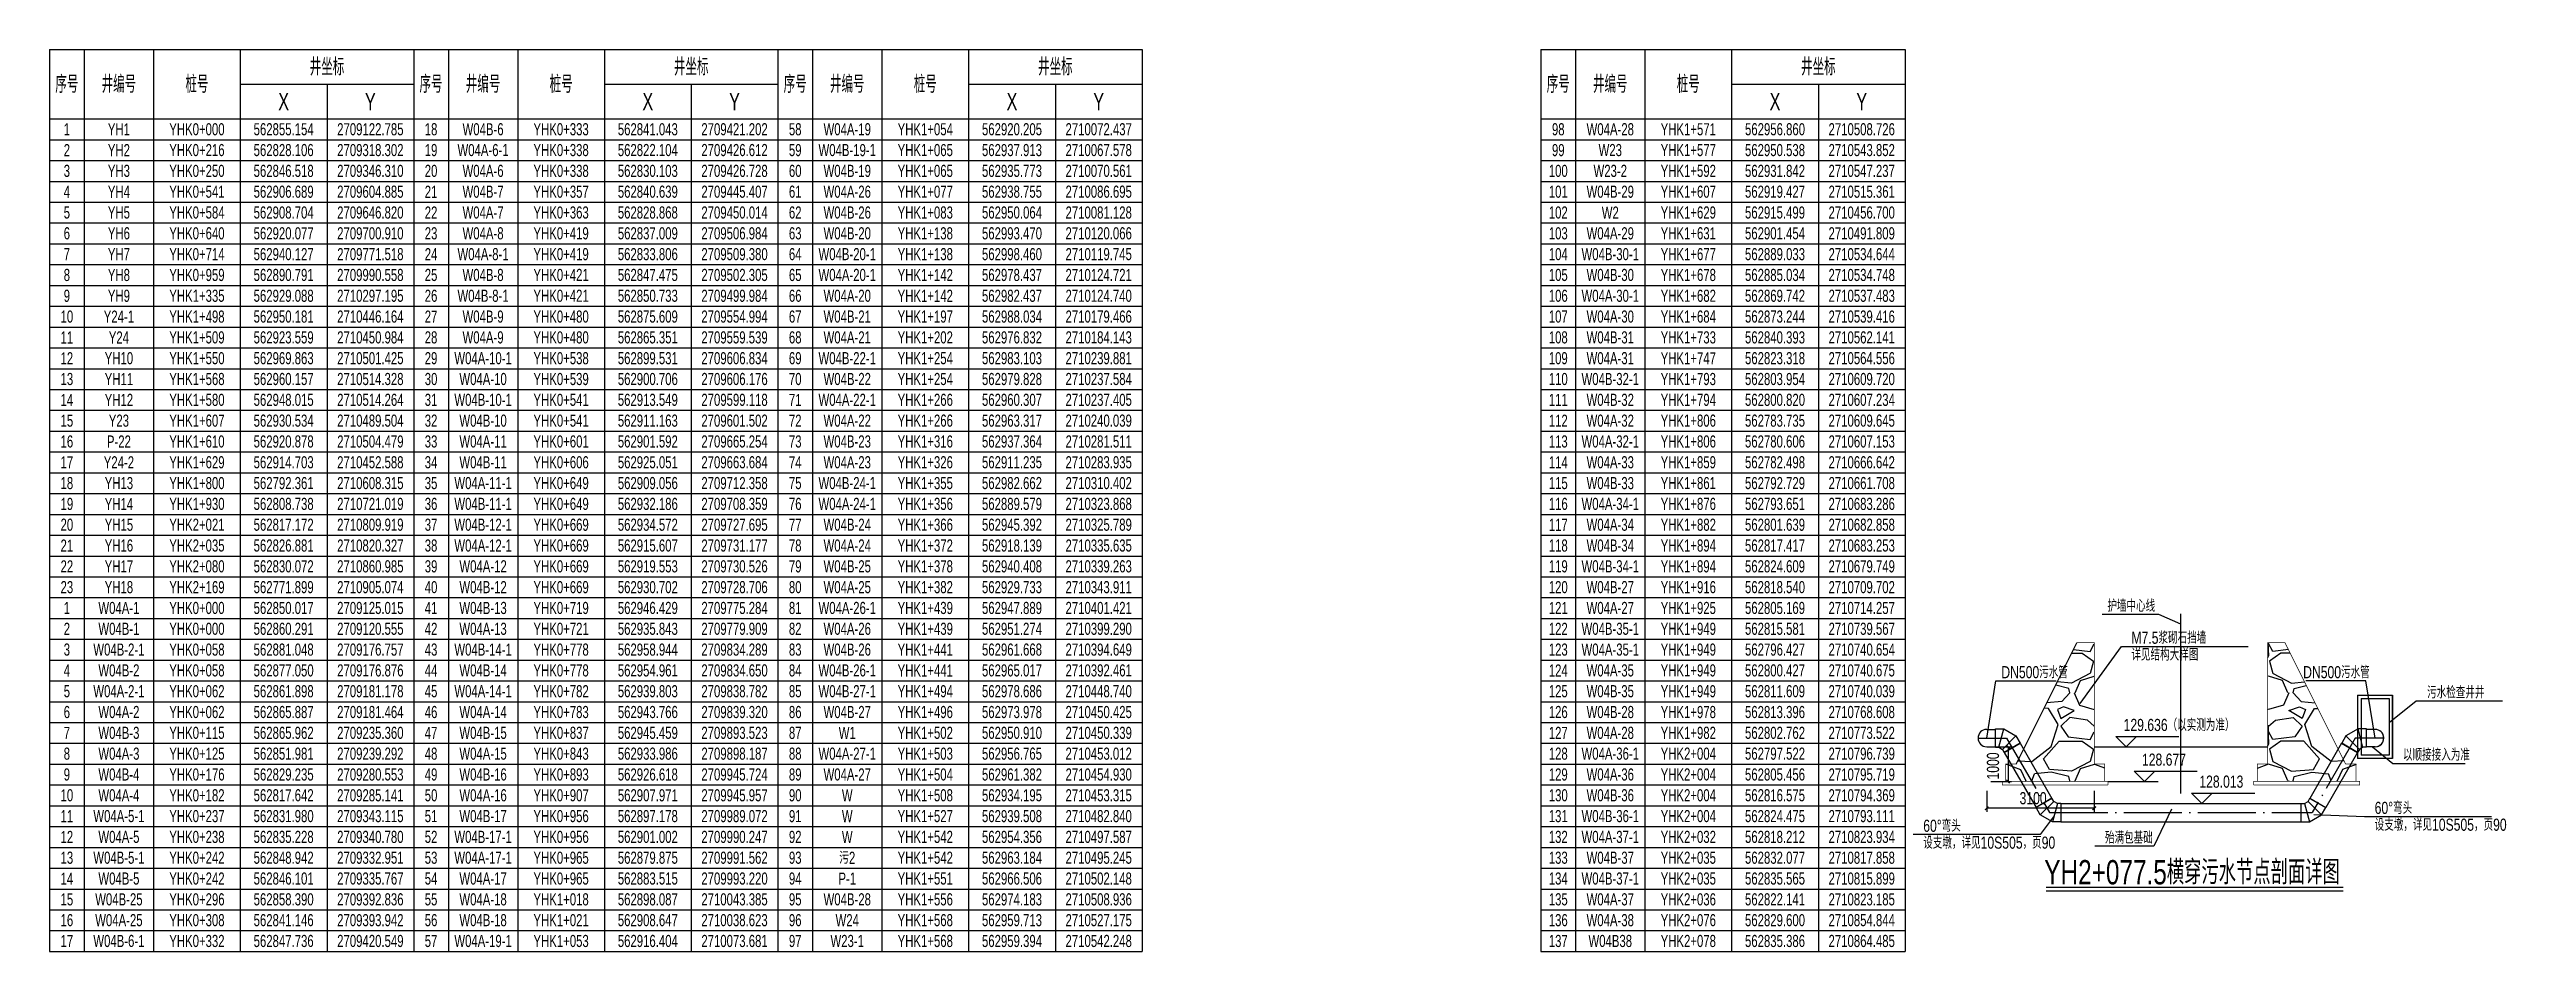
# Model space of a CAD drawing. Extents: x 529262 to 576451, y 2694391 to 2717535.
# Drawn here: x 573220 to 573935, y 2706410 to 2706670 of the extents above; entities that cross this region are included whole.
import ezdxf
from ezdxf import colors
from ezdxf.entities.mleader import LeaderData, LeaderLine
from ezdxf.math import Vec2, Vec3

# ---------------------------------------------------------------- set-up
doc = ezdxf.new("R2010")
doc.units = 0
doc.linetypes.add('ACAD_ISO04W100', pattern=[30.5, 24, -3, 0.5, -3])
doc.linetypes.add('CONTINOUS', pattern=[0])
for name, color, linetype in [('-0-管-文', 2, 'CONTINOUS'), ('A-纵断面井类', 3, 'Continuous'), ('GPSCOMMON', 7, 'Continuous'), ('W-标注', 2, 'Continuous'), ('W-给排水平纵隐藏图层', 3, 'Continuous'), ('文字', 7, 'Continuous'), ('桩号', 7, 'Continuous'), ('纵断_设计线', 1, 'Continuous'), ('给-管-生产', 1, 'Continuous'), ('给-管-细线', 7, 'Continuous'), ('给水纵断主管', 7, 'Continuous')]:
    doc.layers.add(name, color=color, linetype=linetype)
doc.styles.add('JieTuHzTxt', font='smsim.shx', dxfattribs={"width": 0.7, "bigfont": 'smfs.shx'})
doc.styles.add('SEMDI', font='smsim.shx', dxfattribs={"width": 0.75, "bigfont": 'smfs.shx'})
doc.styles.add('SM', font='romang.shx', dxfattribs={"width": 0.8, "bigfont": 'hztxt.shx'})
doc.styles.add('SMEDI', font='smsim.shx', dxfattribs={"width": 0.75, "height": 3.5, "bigfont": 'smfs.shx'})
doc.dimstyles.new('1：1000', dxfattribs={"dimtxt": 2.5, "dimasz": 0.5, "dimexe": 1, "dimexo": 2, "dimgap": 0.5, "dimtad": 1, "dimdec": 0, "dimdsep": 46, "dimtxsty": 'SM', "dimblk": 'ARCHTICK', "dimcen": 0.1, "dimclrd": 256, "dimclre": 256, "dimclrt": 256, "dimaunit": 1, "dimadec": 0, "dimazin": 0, "dimtfac": 0.666667, "dimtdec": 0, "dimtofl": 0, "dimtmove": 2, "dimatfit": 3, "dimldrblk": 'OBLIQUE', "dimfxl": 2, "dimfxlon": 1, "dimtolj": 1, "dimtzin": 0, "dimlwd": -1, "dimlwe": -1, "dimarcsym": 0})

msp = doc.modelspace()

# ---------------------------------------------------------------- texts
at = {"layer": 'W-标注', "style": 'SMEDI', "width": 0.75}
for s, p in [('护墙中心线', (573813.704, 2706507.589)), ('M7.5浆砌石挡墙', (573820.633, 2706498.377)), ('详见结构大样图', (573820.633, 2706493.519)), ('DN500污水管', (573783.126, 2706488.455)), ('DN500污水管', (573870.153, 2706488.455)), ('129.636（以实测为准）', (573818.388, 2706473.241)), ('128.677', (573823.676, 2706463.241)), ('以顺接接入为准', (573898.936, 2706464.663)), ('128.013', (573840.221, 2706456.901)), ('60°弯头', (573890.77, 2706449.341)), ('设支墩，详见10S505，页90', (573760.613, 2706439.317)), ('60°弯头', (573760.613, 2706444.175)), ('殆满包基础', (573813.005, 2706440.757)), ('设支墩，详见10S505，页90', (573890.77, 2706444.483))]:
    msp.add_text(s, height=3.5, dxfattribs=at).set_placement(p)
at = {"layer": '文字', "style": 'SMEDI', "width": 0.75}
msp.add_text('YH2+077.5横穿污水节点剖面详图 ', height=7, dxfattribs=at).set_placement((573795.521, 2706429.036))

# ---------------------------------------------------------------- blocks, each defined once
blk = doc.blocks.new('_ArchTick')
at = {"color": 0, "linetype": 'ByBlock', "const_width": 0.4}
blk.add_lwpolyline([(-0.5, -0.5), (0.5, 0.5)], dxfattribs=at)
blk = doc.blocks.new('*D135')
at = {"layer": 'W-给排水平纵隐藏图层', "transparency": 16777216}
for p, q in [((573778.91, 2706455.96), (573778.91, 2706449.96)), ((573809.91, 2706450.96), (573778.91, 2706450.96)), ((573809.91, 2706455.96), (573809.91, 2706449.96))]:
    blk.add_line(p, q, dxfattribs=at)
at = {"layer": 'W-给排水平纵隐藏图层', "transparency": 16777216, "rotation": 180}
blk.add_blockref('_ArchTick', (573778.91, 2706450.96), dxfattribs=at)
at = {"layer": 'W-给排水平纵隐藏图层', "transparency": 16777216}
blk.add_blockref('_ArchTick', (573809.91, 2706450.96), dxfattribs=at)
at = {"layer": 'W-给排水平纵隐藏图层', "transparency": 16777216, "insert": (573792.29, 2706453.86), "char_height": 3.5, "attachment_point": 5, "style": 'SEMDI'}
blk.add_mtext('\\A1;3100', dxfattribs=at)
blk = doc.blocks.new('_OBLIQUE')
at = {"color": 0, "linetype": 'ByBlock'}
blk.add_line((-0.5, -0.5), (0.5, 0.5), dxfattribs=at)
blk = doc.blocks.new('*D136')
at = {"layer": 'W-给排水平纵隐藏图层', "transparency": 16777216}
for p, q in [((573780.06, 2706468.7), (573786.06, 2706468.7)), ((573785.06, 2706468.7), (573785.06, 2706458.7)), ((573780.06, 2706458.7), (573786.06, 2706458.7))]:
    blk.add_line(p, q, dxfattribs=at)
for p, rotation in [((573785.06, 2706468.7), 90), ((573785.06, 2706458.7), 270)]:
    blk.add_blockref('_ArchTick', p, dxfattribs=dict(at, rotation=rotation))
at = {"layer": 'W-给排水平纵隐藏图层', "transparency": 16777216, "insert": (573780.74, 2706463.17), "char_height": 3.5, "attachment_point": 5, "rotation": 90, "style": 'SEMDI'}
blk.add_mtext('\\A1;1000', dxfattribs=at)
blk = doc.blocks.new('0100050600')
at = {"layer": '给-管-生产'}
for p, q in [((-270, -63), (-391, 148)), ((118, 325), (68, 413)), ((223, 265), (118, 325)), ((324, 265), (223, 265)), ((81, -265), (-270, -63)), ((324, -265), (81, -265))]:
    blk.add_line(p, q, dxfattribs=at)
at = {"layer": '给-管-细线'}
for p, q in [((68, 413), (-391, 148)), ((118, 325), (-270, -63)), ((223, 265), (81, -265)), ((324, 265), (324, -265))]:
    blk.add_line(p, q, dxfattribs=at)
blk = doc.blocks.new('0800050001834')
at = {"layer": '给-管-生产'}
for p, q in [((0, 265), (1834, 265)), ((0, -265), (1834, -265))]:
    blk.add_line(p, q, dxfattribs=at)
at = {"layer": '给-管-细线'}
for p, q in [((0, 265), (0, -265)), ((1834, 265), (1834, -265))]:
    blk.add_line(p, q, dxfattribs=at)
blk = doc.blocks.new('0800050006923')
at = {"layer": '给-管-生产'}
for p, q in [((0, 265), (6923, 265)), ((0, -265), (6923, -265))]:
    blk.add_line(p, q, dxfattribs=at)
at = {"layer": '给-管-细线'}
for p, q in [((0, 265), (0, -265)), ((6923, 265), (6923, -265))]:
    blk.add_line(p, q, dxfattribs=at)
blk = doc.blocks.new('_None')
blk = doc.blocks.new('*T174')
at = {"color": 0, "linetype": 'ByBlock', "lineweight": -2, "transparency": 16777216}
for p, q in [((0, 0), (105, 0)), ((0, 0), (0, -260)), ((10, 0), (10, -260)), ((30, 0), (30, -260)), ((55, 0), (55, -260)), ((105, 0), (105, -260)), ((55, -10), (105, -10)), ((80, -10), (80, -260)), ((0, -20), (105, -20)), ((0, -26), (105, -26)), ((0, -32), (105, -32)), ((0, -38), (105, -38)), ((0, -44), (105, -44)), ((0, -50), (105, -50)), ((0, -56), (105, -56)), ((0, -62), (105, -62)), ((0, -68), (105, -68)), ((0, -74), (105, -74)), ((0, -80), (105, -80)), ((0, -86), (105, -86)), ((0, -92), (105, -92)), ((0, -98), (105, -98)), ((0, -104), (105, -104)), ((0, -110), (105, -110)), ((0, -116), (105, -116)), ((0, -122), (105, -122)), ((0, -128), (105, -128)), ((0, -134), (105, -134)), ((0, -140), (105, -140)), ((0, -146), (105, -146)), ((0, -152), (105, -152)), ((0, -158), (105, -158)), ((0, -164), (105, -164)), ((0, -170), (105, -170)), ((0, -176), (105, -176)), ((0, -182), (105, -182)), ((0, -188), (105, -188)), ((0, -194), (105, -194)), ((0, -200), (105, -200)), ((0, -206), (105, -206)), ((0, -212), (105, -212)), ((0, -218), (105, -218)), ((0, -224), (105, -224)), ((0, -230), (105, -230)), ((0, -236), (105, -236)), ((0, -242), (105, -242)), ((0, -248), (105, -248)), ((0, -254), (105, -254)), ((0, -260), (105, -260))]:
    blk.add_line(p, q, dxfattribs=at)
at = {"color": 0, "transparency": 16777216, "attachment_point": 5, "style": 'JieTuHzTxt'}
for s, insert, char_height, width in [('序号', (5, -10), 5, 9.98), ('井编号', (20, -10), 5, 19.98), ('桩号', (42.5, -10), 5, 24.98), ('井坐标', (80, -5), 5, 49.98), ('X', (67.5, -15), 5, 24.98), ('Y', (92.5, -15), 5, 24.98), ('1', (5, -23), 3.5, 9.98), ('YH1', (20, -23), 3.5, 19.98), ('YHK0+000', (42.5, -23), 3.5, 24.98), ('562855.154', (67.5, -23), 3.5, 24.98), ('2709122.785', (92.5, -23), 3.5, 24.98), ('2', (5, -29), 3.5, 9.98), ('YH2', (20, -29), 3.5, 19.98), ('YHK0+216', (42.5, -29), 3.5, 24.98), ('562828.106', (67.5, -29), 3.5, 24.98), ('2709318.302', (92.5, -29), 3.5, 24.98), ('3', (5, -35), 3.5, 9.98), ('YH3', (20, -35), 3.5, 19.98), ('YHK0+250', (42.5, -35), 3.5, 24.98), ('562846.518', (67.5, -35), 3.5, 24.98), ('2709346.310', (92.5, -35), 3.5, 24.98), ('4', (5, -41), 3.5, 9.98), ('YH4', (20, -41), 3.5, 19.98), ('YHK0+541', (42.5, -41), 3.5, 24.98), ('562906.689', (67.5, -41), 3.5, 24.98), ('2709604.885', (92.5, -41), 3.5, 24.98), ('5', (5, -47), 3.5, 9.98), ('YH5', (20, -47), 3.5, 19.98), ('YHK0+584', (42.5, -47), 3.5, 24.98), ('562908.704', (67.5, -47), 3.5, 24.98), ('2709646.820', (92.5, -47), 3.5, 24.98), ('6', (5, -53), 3.5, 9.98), ('YH6', (20, -53), 3.5, 19.98), ('YHK0+640', (42.5, -53), 3.5, 24.98), ('562920.077', (67.5, -53), 3.5, 24.98), ('2709700.910', (92.5, -53), 3.5, 24.98), ('8', (5, -65), 3.5, 9.98), ('7', (5, -59), 3.5, 9.98), ('YH7', (20, -59), 3.5, 19.98), ('YH8', (20, -65), 3.5, 19.98), ('YHK0+714', (42.5, -59), 3.5, 24.98), ('YHK0+959', (42.5, -65), 3.5, 24.98), ('562940.127', (67.5, -59), 3.5, 24.98), ('562890.791', (67.5, -65), 3.5, 24.98), ('2709771.518', (92.5, -59), 3.5, 24.98), ('2709990.558', (92.5, -65), 3.5, 24.98), ('9', (5, -71), 3.5, 9.98), ('YH9', (20, -71), 3.5, 19.98), ('YHK1+335', (42.5, -71), 3.5, 24.98), ('562929.088', (67.5, -71), 3.5, 24.98), ('2710297.195', (92.5, -71), 3.5, 24.98), ('10', (5, -77), 3.5, 9.98), ('Y24-1', (20, -77), 3.5, 19.98), ('YHK1+498', (42.5, -77), 3.5, 24.98), ('562950.181', (67.5, -77), 3.5, 24.98), ('2710446.164', (92.5, -77), 3.5, 24.98), ('11', (5, -83), 3.5, 9.98), ('Y24', (20, -83), 3.5, 19.98), ('YHK1+509', (42.5, -83), 3.5, 24.98), ('562923.559', (67.5, -83), 3.5, 24.98), ('2710450.984', (92.5, -83), 3.5, 24.98), ('12', (5, -89), 3.5, 9.98), ('YH10', (20, -89), 3.5, 19.98), ('YHK1+550', (42.5, -89), 3.5, 24.98), ('562969.863', (67.5, -89), 3.5, 24.98), ('2710501.425', (92.5, -89), 3.5, 24.98), ('13', (5, -95), 3.5, 9.98), ('14', (5, -101), 3.5, 9.98), ('YH11', (20, -95), 3.5, 19.98), ('YH12', (20, -101), 3.5, 19.98), ('YHK1+568', (42.5, -95), 3.5, 24.98), ('YHK1+580', (42.5, -101), 3.5, 24.98), ('562960.157', (67.5, -95), 3.5, 24.98), ('562948.015', (67.5, -101), 3.5, 24.98), ('2710514.328', (92.5, -95), 3.5, 24.98), ('2710514.264', (92.5, -101), 3.5, 24.98), ('15', (5, -107), 3.5, 9.98), ('Y23', (20, -107), 3.5, 19.98), ('YHK1+607', (42.5, -107), 3.5, 24.98), ('562930.534', (67.5, -107), 3.5, 24.98), ('2710489.504', (92.5, -107), 3.5, 24.98), ('16', (5, -113), 3.5, 9.98), ('P-22', (20, -113), 3.5, 19.98), ('YHK1+610', (42.5, -113), 3.5, 24.98), ('562920.878', (67.5, -113), 3.5, 24.98), ('2710504.479', (92.5, -113), 3.5, 24.98), ('17', (5, -119), 3.5, 9.98), ('Y24-2', (20, -119), 3.5, 19.98), ('YHK1+629', (42.5, -119), 3.5, 24.98), ('562914.703', (67.5, -119), 3.5, 24.98), ('2710452.588', (92.5, -119), 3.5, 24.98), ('18', (5, -125), 3.5, 9.98), ('YH13', (20, -125), 3.5, 19.98), ('YHK1+800', (42.5, -125), 3.5, 24.98), ('562792.361', (67.5, -125), 3.5, 24.98), ('2710608.315', (92.5, -125), 3.5, 24.98), ('20', (5, -137), 3.5, 9.98), ('19', (5, -131), 3.5, 9.98), ('YH14', (20, -131), 3.5, 19.98), ('YH15', (20, -137), 3.5, 19.98), ('YHK1+930', (42.5, -131), 3.5, 24.98), ('YHK2+021', (42.5, -137), 3.5, 24.98), ('562808.738', (67.5, -131), 3.5, 24.98), ('562817.172', (67.5, -137), 3.5, 24.98), ('2710721.019', (92.5, -131), 3.5, 24.98), ('2710809.919', (92.5, -137), 3.5, 24.98), ('21', (5, -143), 3.5, 9.98), ('YH16', (20, -143), 3.5, 19.98), ('YHK2+035', (42.5, -143), 3.5, 24.98), ('562826.881', (67.5, -143), 3.5, 24.98), ('2710820.327', (92.5, -143), 3.5, 24.98), ('22', (5, -149), 3.5, 9.98), ('YH17', (20, -149), 3.5, 19.98), ('YHK2+080', (42.5, -149), 3.5, 24.98), ('562830.072', (67.5, -149), 3.5, 24.98), ('2710860.985', (92.5, -149), 3.5, 24.98), ('23', (5, -155), 3.5, 9.98), ('YH18', (20, -155), 3.5, 19.98), ('YHK2+169', (42.5, -155), 3.5, 24.98), ('562771.899', (67.5, -155), 3.5, 24.98), ('2710905.074', (92.5, -155), 3.5, 24.98), ('1', (5, -161), 3.5, 9.98), ('W04A-1', (20, -161), 3.5, 19.98), ('YHK0+000', (42.5, -161), 3.5, 24.98), ('562850.017', (67.5, -161), 3.5, 24.98), ('2709125.015', (92.5, -161), 3.5, 24.98), ('3', (5, -173), 3.5, 9.98), ('2', (5, -167), 3.5, 9.98), ('W04B-2-1', (20, -173), 3.5, 19.98), ('W04B-1', (20, -167), 3.5, 19.98), ('YHK0+000', (42.5, -167), 3.5, 24.98), ('YHK0+058', (42.5, -173), 3.5, 24.98), ('562860.291', (67.5, -167), 3.5, 24.98), ('562881.048', (67.5, -173), 3.5, 24.98), ('2709120.555', (92.5, -167), 3.5, 24.98), ('2709176.757', (92.5, -173), 3.5, 24.98), ('4', (5, -179), 3.5, 9.98), ('W04B-2', (20, -179), 3.5, 19.98), ('YHK0+058', (42.5, -179), 3.5, 24.98), ('562877.050', (67.5, -179), 3.5, 24.98), ('2709176.876', (92.5, -179), 3.5, 24.98), ('5', (5, -185), 3.5, 9.98), ('W04A-2-1', (20, -185), 3.5, 19.98), ('YHK0+062', (42.5, -185), 3.5, 24.98), ('562861.898', (67.5, -185), 3.5, 24.98), ('2709181.178', (92.5, -185), 3.5, 24.98), ('6', (5, -191), 3.5, 9.98), ('W04A-2', (20, -191), 3.5, 19.98), ('YHK0+062', (42.5, -191), 3.5, 24.98), ('562865.887', (67.5, -191), 3.5, 24.98), ('2709181.464', (92.5, -191), 3.5, 24.98), ('7', (5, -197), 3.5, 9.98), ('W04B-3', (20, -197), 3.5, 19.98), ('YHK0+115', (42.5, -197), 3.5, 24.98), ('562865.962', (67.5, -197), 3.5, 24.98), ('2709235.360', (92.5, -197), 3.5, 24.98), ('8', (5, -203), 3.5, 9.98), ('W04A-3', (20, -203), 3.5, 19.98), ('YHK0+125', (42.5, -203), 3.5, 24.98), ('562851.981', (67.5, -203), 3.5, 24.98), ('2709239.292', (92.5, -203), 3.5, 24.98), ('10', (5, -215), 3.5, 9.98), ('9', (5, -209), 3.5, 9.98), ('W04B-4', (20, -209), 3.5, 19.98), ('W04A-4', (20, -215), 3.5, 19.98), ('YHK0+176', (42.5, -209), 3.5, 24.98), ('YHK0+182', (42.5, -215), 3.5, 24.98), ('562829.235', (67.5, -209), 3.5, 24.98), ('562817.642', (67.5, -215), 3.5, 24.98), ('2709280.553', (92.5, -209), 3.5, 24.98), ('2709285.141', (92.5, -215), 3.5, 24.98), ('11', (5, -221), 3.5, 9.98), ('W04A-5-1', (20, -221), 3.5, 19.98), ('YHK0+237', (42.5, -221), 3.5, 24.98), ('562831.980', (67.5, -221), 3.5, 24.98), ('2709343.115', (92.5, -221), 3.5, 24.98), ('12', (5, -227), 3.5, 9.98), ('W04A-5', (20, -227), 3.5, 19.98), ('YHK0+238', (42.5, -227), 3.5, 24.98), ('562835.228', (67.5, -227), 3.5, 24.98), ('2709340.780', (92.5, -227), 3.5, 24.98), ('13', (5, -233), 3.5, 9.98), ('W04B-5-1', (20, -233), 3.5, 19.98), ('YHK0+242', (42.5, -233), 3.5, 24.98), ('562848.942', (67.5, -233), 3.5, 24.98), ('2709332.951', (92.5, -233), 3.5, 24.98), ('14', (5, -239), 3.5, 9.98), ('W04B-5', (20, -239), 3.5, 19.98), ('YHK0+242', (42.5, -239), 3.5, 24.98), ('562846.101', (67.5, -239), 3.5, 24.98), ('2709335.767', (92.5, -239), 3.5, 24.98), ('15', (5, -245), 3.5, 9.98), ('16', (5, -251), 3.5, 9.98), ('W04B-25', (20, -245), 3.5, 19.98), ('W04A-25', (20, -251), 3.5, 19.98), ('YHK0+296', (42.5, -245), 3.5, 24.98), ('YHK0+308', (42.5, -251), 3.5, 24.98), ('562858.390', (67.5, -245), 3.5, 24.98), ('562841.146', (67.5, -251), 3.5, 24.98), ('2709392.836', (92.5, -245), 3.5, 24.98), ('2709393.942', (92.5, -251), 3.5, 24.98), ('17', (5, -257), 3.5, 9.98), ('W04B-6-1', (20, -257), 3.5, 19.98), ('YHK0+332', (42.5, -257), 3.5, 24.98), ('562847.736', (67.5, -257), 3.5, 24.98), ('2709420.549', (92.5, -257), 3.5, 24.98)]:
    blk.add_mtext(s, dxfattribs=dict(at, insert=insert, char_height=char_height, width=width))
blk = doc.blocks.new('*T175')
at = {"color": 0, "linetype": 'ByBlock', "lineweight": -2, "transparency": 16777216}
for p, q in [((0, 0), (105, 0)), ((0, 0), (0, -260)), ((10, 0), (10, -260)), ((30, 0), (30, -260)), ((55, 0), (55, -260)), ((105, 0), (105, -260)), ((55, -10), (105, -10)), ((80, -10), (80, -260)), ((0, -20), (105, -20)), ((0, -26), (105, -26)), ((0, -32), (105, -32)), ((0, -38), (105, -38)), ((0, -44), (105, -44)), ((0, -50), (105, -50)), ((0, -56), (105, -56)), ((0, -62), (105, -62)), ((0, -68), (105, -68)), ((0, -74), (105, -74)), ((0, -80), (105, -80)), ((0, -86), (105, -86)), ((0, -92), (105, -92)), ((0, -98), (105, -98)), ((0, -104), (105, -104)), ((0, -110), (105, -110)), ((0, -116), (105, -116)), ((0, -122), (105, -122)), ((0, -128), (105, -128)), ((0, -134), (105, -134)), ((0, -140), (105, -140)), ((0, -146), (105, -146)), ((0, -152), (105, -152)), ((0, -158), (105, -158)), ((0, -164), (105, -164)), ((0, -170), (105, -170)), ((0, -176), (105, -176)), ((0, -182), (105, -182)), ((0, -188), (105, -188)), ((0, -194), (105, -194)), ((0, -200), (105, -200)), ((0, -206), (105, -206)), ((0, -212), (105, -212)), ((0, -218), (105, -218)), ((0, -224), (105, -224)), ((0, -230), (105, -230)), ((0, -236), (105, -236)), ((0, -242), (105, -242)), ((0, -248), (105, -248)), ((0, -254), (105, -254)), ((0, -260), (105, -260))]:
    blk.add_line(p, q, dxfattribs=at)
at = {"color": 0, "transparency": 16777216, "attachment_point": 5, "style": 'JieTuHzTxt'}
for s, insert, char_height, width in [('序号', (5, -10), 5, 9.98), ('井编号', (20, -10), 5, 19.98), ('桩号', (42.5, -10), 5, 24.98), ('井坐标', (80, -5), 5, 49.98), ('X', (67.5, -15), 5, 24.98), ('Y', (92.5, -15), 5, 24.98), ('18', (5, -23), 3.5, 9.98), ('W04B-6', (20, -23), 3.5, 19.98), ('YHK0+333', (42.5, -23), 3.5, 24.98), ('562841.043', (67.5, -23), 3.5, 24.98), ('2709421.202', (92.5, -23), 3.5, 24.98), ('19', (5, -29), 3.5, 9.98), ('W04A-6-1', (20, -29), 3.5, 19.98), ('YHK0+338', (42.5, -29), 3.5, 24.98), ('562822.104', (67.5, -29), 3.5, 24.98), ('2709426.612', (92.5, -29), 3.5, 24.98), ('20', (5, -35), 3.5, 9.98), ('W04A-6', (20, -35), 3.5, 19.98), ('YHK0+338', (42.5, -35), 3.5, 24.98), ('562830.103', (67.5, -35), 3.5, 24.98), ('2709426.728', (92.5, -35), 3.5, 24.98), ('21', (5, -41), 3.5, 9.98), ('W04B-7', (20, -41), 3.5, 19.98), ('YHK0+357', (42.5, -41), 3.5, 24.98), ('562840.639', (67.5, -41), 3.5, 24.98), ('2709445.407', (92.5, -41), 3.5, 24.98), ('22', (5, -47), 3.5, 9.98), ('W04A-7', (20, -47), 3.5, 19.98), ('YHK0+363', (42.5, -47), 3.5, 24.98), ('562828.868', (67.5, -47), 3.5, 24.98), ('2709450.014', (92.5, -47), 3.5, 24.98), ('23', (5, -53), 3.5, 9.98), ('W04A-8', (20, -53), 3.5, 19.98), ('YHK0+419', (42.5, -53), 3.5, 24.98), ('562837.009', (67.5, -53), 3.5, 24.98), ('2709506.984', (92.5, -53), 3.5, 24.98), ('24', (5, -59), 3.5, 9.98), ('25', (5, -65), 3.5, 9.98), ('W04A-8-1', (20, -59), 3.5, 19.98), ('W04B-8', (20, -65), 3.5, 19.98), ('YHK0+419', (42.5, -59), 3.5, 24.98), ('YHK0+421', (42.5, -65), 3.5, 24.98), ('562833.806', (67.5, -59), 3.5, 24.98), ('562847.475', (67.5, -65), 3.5, 24.98), ('2709509.380', (92.5, -59), 3.5, 24.98), ('2709502.305', (92.5, -65), 3.5, 24.98), ('26', (5, -71), 3.5, 9.98), ('W04B-8-1', (20, -71), 3.5, 19.98), ('YHK0+421', (42.5, -71), 3.5, 24.98), ('562850.733', (67.5, -71), 3.5, 24.98), ('2709499.984', (92.5, -71), 3.5, 24.98), ('27', (5, -77), 3.5, 9.98), ('W04B-9', (20, -77), 3.5, 19.98), ('YHK0+480', (42.5, -77), 3.5, 24.98), ('562875.609', (67.5, -77), 3.5, 24.98), ('2709554.994', (92.5, -77), 3.5, 24.98), ('28', (5, -83), 3.5, 9.98), ('W04A-9', (20, -83), 3.5, 19.98), ('YHK0+480', (42.5, -83), 3.5, 24.98), ('562865.351', (67.5, -83), 3.5, 24.98), ('2709559.539', (92.5, -83), 3.5, 24.98), ('29', (5, -89), 3.5, 9.98), ('W04A-10-1', (20, -89), 3.5, 19.98), ('YHK0+538', (42.5, -89), 3.5, 24.98), ('562899.531', (67.5, -89), 3.5, 24.98), ('2709606.834', (92.5, -89), 3.5, 24.98), ('30', (5, -95), 3.5, 9.98), ('31', (5, -101), 3.5, 9.98), ('W04B-10-1', (20, -101), 3.5, 19.98), ('W04A-10', (20, -95), 3.5, 19.98), ('YHK0+539', (42.5, -95), 3.5, 24.98), ('YHK0+541', (42.5, -101), 3.5, 24.98), ('562900.706', (67.5, -95), 3.5, 24.98), ('562913.549', (67.5, -101), 3.5, 24.98), ('2709606.176', (92.5, -95), 3.5, 24.98), ('2709599.118', (92.5, -101), 3.5, 24.98), ('32', (5, -107), 3.5, 9.98), ('W04B-10', (20, -107), 3.5, 19.98), ('YHK0+541', (42.5, -107), 3.5, 24.98), ('562911.163', (67.5, -107), 3.5, 24.98), ('2709601.502', (92.5, -107), 3.5, 24.98), ('33', (5, -113), 3.5, 9.98), ('W04A-11', (20, -113), 3.5, 19.98), ('YHK0+601', (42.5, -113), 3.5, 24.98), ('562901.592', (67.5, -113), 3.5, 24.98), ('2709665.254', (92.5, -113), 3.5, 24.98), ('34', (5, -119), 3.5, 9.98), ('W04B-11', (20, -119), 3.5, 19.98), ('YHK0+606', (42.5, -119), 3.5, 24.98), ('562925.051', (67.5, -119), 3.5, 24.98), ('2709663.684', (92.5, -119), 3.5, 24.98), ('35', (5, -125), 3.5, 9.98), ('W04A-11-1', (20, -125), 3.5, 19.98), ('YHK0+649', (42.5, -125), 3.5, 24.98), ('562909.056', (67.5, -125), 3.5, 24.98), ('2709712.358', (92.5, -125), 3.5, 24.98), ('36', (5, -131), 3.5, 9.98), ('37', (5, -137), 3.5, 9.98), ('W04B-11-1', (20, -131), 3.5, 19.98), ('W04B-12-1', (20, -137), 3.5, 19.98), ('YHK0+649', (42.5, -131), 3.5, 24.98), ('YHK0+669', (42.5, -137), 3.5, 24.98), ('562932.186', (67.5, -131), 3.5, 24.98), ('562934.572', (67.5, -137), 3.5, 24.98), ('2709708.359', (92.5, -131), 3.5, 24.98), ('2709727.695', (92.5, -137), 3.5, 24.98), ('38', (5, -143), 3.5, 9.98), ('W04A-12-1', (20, -143), 3.5, 19.98), ('YHK0+669', (42.5, -143), 3.5, 24.98), ('562915.607', (67.5, -143), 3.5, 24.98), ('2709731.177', (92.5, -143), 3.5, 24.98), ('39', (5, -149), 3.5, 9.98), ('W04A-12', (20, -149), 3.5, 19.98), ('YHK0+669', (42.5, -149), 3.5, 24.98), ('562919.553', (67.5, -149), 3.5, 24.98), ('2709730.526', (92.5, -149), 3.5, 24.98), ('40', (5, -155), 3.5, 9.98), ('W04B-12', (20, -155), 3.5, 19.98), ('YHK0+669', (42.5, -155), 3.5, 24.98), ('562930.702', (67.5, -155), 3.5, 24.98), ('2709728.706', (92.5, -155), 3.5, 24.98), ('41', (5, -161), 3.5, 9.98), ('W04B-13', (20, -161), 3.5, 19.98), ('YHK0+719', (42.5, -161), 3.5, 24.98), ('562946.429', (67.5, -161), 3.5, 24.98), ('2709775.284', (92.5, -161), 3.5, 24.98), ('42', (5, -167), 3.5, 9.98), ('43', (5, -173), 3.5, 9.98), ('W04B-14-1', (20, -173), 3.5, 19.98), ('W04A-13', (20, -167), 3.5, 19.98), ('YHK0+721', (42.5, -167), 3.5, 24.98), ('YHK0+778', (42.5, -173), 3.5, 24.98), ('562935.843', (67.5, -167), 3.5, 24.98), ('562958.944', (67.5, -173), 3.5, 24.98), ('2709779.909', (92.5, -167), 3.5, 24.98), ('2709834.289', (92.5, -173), 3.5, 24.98), ('44', (5, -179), 3.5, 9.98), ('W04B-14', (20, -179), 3.5, 19.98), ('YHK0+778', (42.5, -179), 3.5, 24.98), ('562954.961', (67.5, -179), 3.5, 24.98), ('2709834.650', (92.5, -179), 3.5, 24.98), ('45', (5, -185), 3.5, 9.98), ('W04A-14-1', (20, -185), 3.5, 19.98), ('YHK0+782', (42.5, -185), 3.5, 24.98), ('562939.803', (67.5, -185), 3.5, 24.98), ('2709838.782', (92.5, -185), 3.5, 24.98), ('46', (5, -191), 3.5, 9.98), ('W04A-14', (20, -191), 3.5, 19.98), ('YHK0+783', (42.5, -191), 3.5, 24.98), ('562943.766', (67.5, -191), 3.5, 24.98), ('2709839.320', (92.5, -191), 3.5, 24.98), ('47', (5, -197), 3.5, 9.98), ('W04B-15', (20, -197), 3.5, 19.98), ('YHK0+837', (42.5, -197), 3.5, 24.98), ('562945.459', (67.5, -197), 3.5, 24.98), ('2709893.523', (92.5, -197), 3.5, 24.98), ('48', (5, -203), 3.5, 9.98), ('W04A-15', (20, -203), 3.5, 19.98), ('YHK0+843', (42.5, -203), 3.5, 24.98), ('562933.986', (67.5, -203), 3.5, 24.98), ('2709898.187', (92.5, -203), 3.5, 24.98), ('49', (5, -209), 3.5, 9.98), ('50', (5, -215), 3.5, 9.98), ('W04B-16', (20, -209), 3.5, 19.98), ('W04A-16', (20, -215), 3.5, 19.98), ('YHK0+893', (42.5, -209), 3.5, 24.98), ('YHK0+907', (42.5, -215), 3.5, 24.98), ('562926.618', (67.5, -209), 3.5, 24.98), ('562907.971', (67.5, -215), 3.5, 24.98), ('2709945.724', (92.5, -209), 3.5, 24.98), ('2709945.957', (92.5, -215), 3.5, 24.98), ('51', (5, -221), 3.5, 9.98), ('W04B-17', (20, -221), 3.5, 19.98), ('YHK0+956', (42.5, -221), 3.5, 24.98), ('562897.178', (67.5, -221), 3.5, 24.98), ('2709989.072', (92.5, -221), 3.5, 24.98), ('52', (5, -227), 3.5, 9.98), ('W04B-17-1', (20, -227), 3.5, 19.98), ('YHK0+956', (42.5, -227), 3.5, 24.98), ('562901.002', (67.5, -227), 3.5, 24.98), ('2709990.247', (92.5, -227), 3.5, 24.98), ('53', (5, -233), 3.5, 9.98), ('W04A-17-1', (20, -233), 3.5, 19.98), ('YHK0+965', (42.5, -233), 3.5, 24.98), ('562879.875', (67.5, -233), 3.5, 24.98), ('2709991.562', (92.5, -233), 3.5, 24.98), ('54', (5, -239), 3.5, 9.98), ('W04A-17', (20, -239), 3.5, 19.98), ('YHK0+965', (42.5, -239), 3.5, 24.98), ('562883.515', (67.5, -239), 3.5, 24.98), ('2709993.220', (92.5, -239), 3.5, 24.98), ('55', (5, -245), 3.5, 9.98), ('56', (5, -251), 3.5, 9.98), ('W04A-18', (20, -245), 3.5, 19.98), ('W04B-18', (20, -251), 3.5, 19.98), ('YHK1+018', (42.5, -245), 3.5, 24.98), ('YHK1+021', (42.5, -251), 3.5, 24.98), ('562898.087', (67.5, -245), 3.5, 24.98), ('562908.647', (67.5, -251), 3.5, 24.98), ('2710043.385', (92.5, -245), 3.5, 24.98), ('2710038.623', (92.5, -251), 3.5, 24.98), ('57', (5, -257), 3.5, 9.98), ('W04A-19-1', (20, -257), 3.5, 19.98), ('YHK1+053', (42.5, -257), 3.5, 24.98), ('562916.404', (67.5, -257), 3.5, 24.98), ('2710073.681', (92.5, -257), 3.5, 24.98)]:
    blk.add_mtext(s, dxfattribs=dict(at, insert=insert, char_height=char_height, width=width))
blk = doc.blocks.new('*T176')
at = {"color": 0, "linetype": 'ByBlock', "lineweight": -2, "transparency": 16777216}
for p, q in [((0, 0), (105, 0)), ((0, 0), (0, -260)), ((10, 0), (10, -260)), ((30, 0), (30, -260)), ((55, 0), (55, -260)), ((105, 0), (105, -260)), ((55, -10), (105, -10)), ((80, -10), (80, -260)), ((0, -20), (105, -20)), ((0, -26), (105, -26)), ((0, -32), (105, -32)), ((0, -38), (105, -38)), ((0, -44), (105, -44)), ((0, -50), (105, -50)), ((0, -56), (105, -56)), ((0, -62), (105, -62)), ((0, -68), (105, -68)), ((0, -74), (105, -74)), ((0, -80), (105, -80)), ((0, -86), (105, -86)), ((0, -92), (105, -92)), ((0, -98), (105, -98)), ((0, -104), (105, -104)), ((0, -110), (105, -110)), ((0, -116), (105, -116)), ((0, -122), (105, -122)), ((0, -128), (105, -128)), ((0, -134), (105, -134)), ((0, -140), (105, -140)), ((0, -146), (105, -146)), ((0, -152), (105, -152)), ((0, -158), (105, -158)), ((0, -164), (105, -164)), ((0, -170), (105, -170)), ((0, -176), (105, -176)), ((0, -182), (105, -182)), ((0, -188), (105, -188)), ((0, -194), (105, -194)), ((0, -200), (105, -200)), ((0, -206), (105, -206)), ((0, -212), (105, -212)), ((0, -218), (105, -218)), ((0, -224), (105, -224)), ((0, -230), (105, -230)), ((0, -236), (105, -236)), ((0, -242), (105, -242)), ((0, -248), (105, -248)), ((0, -254), (105, -254)), ((0, -260), (105, -260))]:
    blk.add_line(p, q, dxfattribs=at)
at = {"color": 0, "transparency": 16777216, "attachment_point": 5, "style": 'JieTuHzTxt'}
for s, insert, char_height, width in [('序号', (5, -10), 5, 9.98), ('井编号', (20, -10), 5, 19.98), ('桩号', (42.5, -10), 5, 24.98), ('井坐标', (80, -5), 5, 49.98), ('X', (67.5, -15), 5, 24.98), ('Y', (92.5, -15), 5, 24.98), ('58', (5, -23), 3.5, 9.98), ('W04A-19', (20, -23), 3.5, 19.98), ('YHK1+054', (42.5, -23), 3.5, 24.98), ('562920.205', (67.5, -23), 3.5, 24.98), ('2710072.437', (92.5, -23), 3.5, 24.98), ('59', (5, -29), 3.5, 9.98), ('W04B-19-1', (20, -29), 3.5, 19.98), ('YHK1+065', (42.5, -29), 3.5, 24.98), ('562937.913', (67.5, -29), 3.5, 24.98), ('2710067.578', (92.5, -29), 3.5, 24.98), ('60', (5, -35), 3.5, 9.98), ('W04B-19', (20, -35), 3.5, 19.98), ('YHK1+065', (42.5, -35), 3.5, 24.98), ('562935.773', (67.5, -35), 3.5, 24.98), ('2710070.561', (92.5, -35), 3.5, 24.98), ('61', (5, -41), 3.5, 9.98), ('W04A-26', (20, -41), 3.5, 19.98), ('YHK1+077', (42.5, -41), 3.5, 24.98), ('562938.755', (67.5, -41), 3.5, 24.98), ('2710086.695', (92.5, -41), 3.5, 24.98), ('62', (5, -47), 3.5, 9.98), ('W04B-26', (20, -47), 3.5, 19.98), ('YHK1+083', (42.5, -47), 3.5, 24.98), ('562950.064', (67.5, -47), 3.5, 24.98), ('2710081.128', (92.5, -47), 3.5, 24.98), ('63', (5, -53), 3.5, 9.98), ('W04B-20', (20, -53), 3.5, 19.98), ('YHK1+138', (42.5, -53), 3.5, 24.98), ('562993.470', (67.5, -53), 3.5, 24.98), ('2710120.066', (92.5, -53), 3.5, 24.98), ('64', (5, -59), 3.5, 9.98), ('65', (5, -65), 3.5, 9.98), ('W04B-20-1', (20, -59), 3.5, 19.98), ('W04A-20-1', (20, -65), 3.5, 19.98), ('YHK1+138', (42.5, -59), 3.5, 24.98), ('YHK1+142', (42.5, -65), 3.5, 24.98), ('562998.460', (67.5, -59), 3.5, 24.98), ('562978.437', (67.5, -65), 3.5, 24.98), ('2710119.745', (92.5, -59), 3.5, 24.98), ('2710124.721', (92.5, -65), 3.5, 24.98), ('66', (5, -71), 3.5, 9.98), ('W04A-20', (20, -71), 3.5, 19.98), ('YHK1+142', (42.5, -71), 3.5, 24.98), ('562982.437', (67.5, -71), 3.5, 24.98), ('2710124.740', (92.5, -71), 3.5, 24.98), ('67', (5, -77), 3.5, 9.98), ('W04B-21', (20, -77), 3.5, 19.98), ('YHK1+197', (42.5, -77), 3.5, 24.98), ('562988.034', (67.5, -77), 3.5, 24.98), ('2710179.466', (92.5, -77), 3.5, 24.98), ('68', (5, -83), 3.5, 9.98), ('W04A-21', (20, -83), 3.5, 19.98), ('YHK1+202', (42.5, -83), 3.5, 24.98), ('562976.832', (67.5, -83), 3.5, 24.98), ('2710184.143', (92.5, -83), 3.5, 24.98), ('69', (5, -89), 3.5, 9.98), ('W04B-22-1', (20, -89), 3.5, 19.98), ('YHK1+254', (42.5, -89), 3.5, 24.98), ('562983.103', (67.5, -89), 3.5, 24.98), ('2710239.881', (92.5, -89), 3.5, 24.98), ('70', (5, -95), 3.5, 9.98), ('71', (5, -101), 3.5, 9.98), ('W04A-22-1', (20, -101), 3.5, 19.98), ('W04B-22', (20, -95), 3.5, 19.98), ('YHK1+254', (42.5, -95), 3.5, 24.98), ('YHK1+266', (42.5, -101), 3.5, 24.98), ('562979.828', (67.5, -95), 3.5, 24.98), ('562960.307', (67.5, -101), 3.5, 24.98), ('2710237.584', (92.5, -95), 3.5, 24.98), ('2710237.405', (92.5, -101), 3.5, 24.98), ('72', (5, -107), 3.5, 9.98), ('W04A-22', (20, -107), 3.5, 19.98), ('YHK1+266', (42.5, -107), 3.5, 24.98), ('562963.317', (67.5, -107), 3.5, 24.98), ('2710240.039', (92.5, -107), 3.5, 24.98), ('73', (5, -113), 3.5, 9.98), ('W04B-23', (20, -113), 3.5, 19.98), ('YHK1+316', (42.5, -113), 3.5, 24.98), ('562937.364', (67.5, -113), 3.5, 24.98), ('2710281.511', (92.5, -113), 3.5, 24.98), ('74', (5, -119), 3.5, 9.98), ('W04A-23', (20, -119), 3.5, 19.98), ('YHK1+326', (42.5, -119), 3.5, 24.98), ('562911.235', (67.5, -119), 3.5, 24.98), ('2710283.935', (92.5, -119), 3.5, 24.98), ('75', (5, -125), 3.5, 9.98), ('W04B-24-1', (20, -125), 3.5, 19.98), ('YHK1+355', (42.5, -125), 3.5, 24.98), ('562982.662', (67.5, -125), 3.5, 24.98), ('2710310.402', (92.5, -125), 3.5, 24.98), ('76', (5, -131), 3.5, 9.98), ('77', (5, -137), 3.5, 9.98), ('W04A-24-1', (20, -131), 3.5, 19.98), ('W04B-24', (20, -137), 3.5, 19.98), ('YHK1+356', (42.5, -131), 3.5, 24.98), ('YHK1+366', (42.5, -137), 3.5, 24.98), ('562889.579', (67.5, -131), 3.5, 24.98), ('562945.392', (67.5, -137), 3.5, 24.98), ('2710323.868', (92.5, -131), 3.5, 24.98), ('2710325.789', (92.5, -137), 3.5, 24.98), ('78', (5, -143), 3.5, 9.98), ('W04A-24', (20, -143), 3.5, 19.98), ('YHK1+372', (42.5, -143), 3.5, 24.98), ('562918.139', (67.5, -143), 3.5, 24.98), ('2710335.635', (92.5, -143), 3.5, 24.98), ('79', (5, -149), 3.5, 9.98), ('W04B-25', (20, -149), 3.5, 19.98), ('YHK1+378', (42.5, -149), 3.5, 24.98), ('562940.408', (67.5, -149), 3.5, 24.98), ('2710339.263', (92.5, -149), 3.5, 24.98), ('80', (5, -155), 3.5, 9.98), ('W04A-25', (20, -155), 3.5, 19.98), ('YHK1+382', (42.5, -155), 3.5, 24.98), ('562929.733', (67.5, -155), 3.5, 24.98), ('2710343.911', (92.5, -155), 3.5, 24.98), ('81', (5, -161), 3.5, 9.98), ('W04A-26-1', (20, -161), 3.5, 19.98), ('YHK1+439', (42.5, -161), 3.5, 24.98), ('562947.889', (67.5, -161), 3.5, 24.98), ('2710401.421', (92.5, -161), 3.5, 24.98), ('82', (5, -167), 3.5, 9.98), ('83', (5, -173), 3.5, 9.98), ('W04A-26', (20, -167), 3.5, 19.98), ('W04B-26', (20, -173), 3.5, 19.98), ('YHK1+439', (42.5, -167), 3.5, 24.98), ('YHK1+441', (42.5, -173), 3.5, 24.98), ('562951.274', (67.5, -167), 3.5, 24.98), ('562961.668', (67.5, -173), 3.5, 24.98), ('2710399.290', (92.5, -167), 3.5, 24.98), ('2710394.649', (92.5, -173), 3.5, 24.98), ('84', (5, -179), 3.5, 9.98), ('W04B-26-1', (20, -179), 3.5, 19.98), ('YHK1+441', (42.5, -179), 3.5, 24.98), ('562965.017', (67.5, -179), 3.5, 24.98), ('2710392.461', (92.5, -179), 3.5, 24.98), ('85', (5, -185), 3.5, 9.98), ('W04B-27-1', (20, -185), 3.5, 19.98), ('YHK1+494', (42.5, -185), 3.5, 24.98), ('562978.686', (67.5, -185), 3.5, 24.98), ('2710448.740', (92.5, -185), 3.5, 24.98), ('86', (5, -191), 3.5, 9.98), ('W04B-27', (20, -191), 3.5, 19.98), ('YHK1+496', (42.5, -191), 3.5, 24.98), ('562973.978', (67.5, -191), 3.5, 24.98), ('2710450.425', (92.5, -191), 3.5, 24.98), ('87', (5, -197), 3.5, 9.98), ('W1', (20, -197), 3.5, 19.98), ('YHK1+502', (42.5, -197), 3.5, 24.98), ('562950.910', (67.5, -197), 3.5, 24.98), ('2710450.339', (92.5, -197), 3.5, 24.98), ('88', (5, -203), 3.5, 9.98), ('W04A-27-1', (20, -203), 3.5, 19.98), ('YHK1+503', (42.5, -203), 3.5, 24.98), ('562956.765', (67.5, -203), 3.5, 24.98), ('2710453.012', (92.5, -203), 3.5, 24.98), ('89', (5, -209), 3.5, 9.98), ('90', (5, -215), 3.5, 9.98), ('W04A-27', (20, -209), 3.5, 19.98), ('W', (20, -215), 3.5, 19.98), ('YHK1+504', (42.5, -209), 3.5, 24.98), ('YHK1+508', (42.5, -215), 3.5, 24.98), ('562961.382', (67.5, -209), 3.5, 24.98), ('562934.195', (67.5, -215), 3.5, 24.98), ('2710454.930', (92.5, -209), 3.5, 24.98), ('2710453.315', (92.5, -215), 3.5, 24.98), ('91', (5, -221), 3.5, 9.98), ('W', (20, -221), 3.5, 19.98), ('YHK1+527', (42.5, -221), 3.5, 24.98), ('562939.508', (67.5, -221), 3.5, 24.98), ('2710482.840', (92.5, -221), 3.5, 24.98), ('92', (5, -227), 3.5, 9.98), ('W', (20, -227), 3.5, 19.98), ('YHK1+542', (42.5, -227), 3.5, 24.98), ('562954.356', (67.5, -227), 3.5, 24.98), ('2710497.587', (92.5, -227), 3.5, 24.98), ('93', (5, -233), 3.5, 9.98), ('污2', (20, -233), 3.5, 19.98), ('YHK1+542', (42.5, -233), 3.5, 24.98), ('562963.184', (67.5, -233), 3.5, 24.98), ('2710495.245', (92.5, -233), 3.5, 24.98), ('94', (5, -239), 3.5, 9.98), ('P-1', (20, -239), 3.5, 19.98), ('YHK1+551', (42.5, -239), 3.5, 24.98), ('562966.506', (67.5, -239), 3.5, 24.98), ('2710502.148', (92.5, -239), 3.5, 24.98), ('95', (5, -245), 3.5, 9.98), ('96', (5, -251), 3.5, 9.98), ('W04B-28', (20, -245), 3.5, 19.98), ('W24', (20, -251), 3.5, 19.98), ('YHK1+556', (42.5, -245), 3.5, 24.98), ('YHK1+568', (42.5, -251), 3.5, 24.98), ('562974.183', (67.5, -245), 3.5, 24.98), ('562959.713', (67.5, -251), 3.5, 24.98), ('2710508.936', (92.5, -245), 3.5, 24.98), ('2710527.175', (92.5, -251), 3.5, 24.98), ('97', (5, -257), 3.5, 9.98), ('W23-1', (20, -257), 3.5, 19.98), ('YHK1+568', (42.5, -257), 3.5, 24.98), ('562959.394', (67.5, -257), 3.5, 24.98), ('2710542.248', (92.5, -257), 3.5, 24.98)]:
    blk.add_mtext(s, dxfattribs=dict(at, insert=insert, char_height=char_height, width=width))
blk = doc.blocks.new('*T177')
at = {"color": 0, "linetype": 'ByBlock', "lineweight": -2, "transparency": 16777216}
for p, q in [((0, 0), (105, 0)), ((0, 0), (0, -260)), ((10, 0), (10, -260)), ((30, 0), (30, -260)), ((55, 0), (55, -260)), ((105, 0), (105, -260)), ((55, -10), (105, -10)), ((80, -10), (80, -260)), ((0, -20), (105, -20)), ((0, -26), (105, -26)), ((0, -32), (105, -32)), ((0, -38), (105, -38)), ((0, -44), (105, -44)), ((0, -50), (105, -50)), ((0, -56), (105, -56)), ((0, -62), (105, -62)), ((0, -68), (105, -68)), ((0, -74), (105, -74)), ((0, -80), (105, -80)), ((0, -86), (105, -86)), ((0, -92), (105, -92)), ((0, -98), (105, -98)), ((0, -104), (105, -104)), ((0, -110), (105, -110)), ((0, -116), (105, -116)), ((0, -122), (105, -122)), ((0, -128), (105, -128)), ((0, -134), (105, -134)), ((0, -140), (105, -140)), ((0, -146), (105, -146)), ((0, -152), (105, -152)), ((0, -158), (105, -158)), ((0, -164), (105, -164)), ((0, -170), (105, -170)), ((0, -176), (105, -176)), ((0, -182), (105, -182)), ((0, -188), (105, -188)), ((0, -194), (105, -194)), ((0, -200), (105, -200)), ((0, -206), (105, -206)), ((0, -212), (105, -212)), ((0, -218), (105, -218)), ((0, -224), (105, -224)), ((0, -230), (105, -230)), ((0, -236), (105, -236)), ((0, -242), (105, -242)), ((0, -248), (105, -248)), ((0, -254), (105, -254)), ((0, -260), (105, -260))]:
    blk.add_line(p, q, dxfattribs=at)
at = {"color": 0, "transparency": 16777216, "attachment_point": 5, "style": 'JieTuHzTxt'}
for s, insert, char_height, width in [('序号', (5, -10), 5, 9.98), ('井编号', (20, -10), 5, 19.98), ('桩号', (42.5, -10), 5, 24.98), ('井坐标', (80, -5), 5, 49.98), ('X', (67.5, -15), 5, 24.98), ('Y', (92.5, -15), 5, 24.98), ('98', (5, -23), 3.5, 9.98), ('W04A-28', (20, -23), 3.5, 19.98), ('YHK1+571', (42.5, -23), 3.5, 24.98), ('562956.860', (67.5, -23), 3.5, 24.98), ('2710508.726', (92.5, -23), 3.5, 24.98), ('99', (5, -29), 3.5, 9.98), ('W23', (20, -29), 3.5, 19.98), ('YHK1+577', (42.5, -29), 3.5, 24.98), ('562950.538', (67.5, -29), 3.5, 24.98), ('2710543.852', (92.5, -29), 3.5, 24.98), ('100', (5, -35), 3.5, 9.98), ('W23-2', (20, -35), 3.5, 19.98), ('YHK1+592', (42.5, -35), 3.5, 24.98), ('562931.842', (67.5, -35), 3.5, 24.98), ('2710547.237', (92.5, -35), 3.5, 24.98), ('101', (5, -41), 3.5, 9.98), ('W04B-29', (20, -41), 3.5, 19.98), ('YHK1+607', (42.5, -41), 3.5, 24.98), ('562919.427', (67.5, -41), 3.5, 24.98), ('2710515.361', (92.5, -41), 3.5, 24.98), ('102', (5, -47), 3.5, 9.98), ('W2', (20, -47), 3.5, 19.98), ('YHK1+629', (42.5, -47), 3.5, 24.98), ('562915.499', (67.5, -47), 3.5, 24.98), ('2710456.700', (92.5, -47), 3.5, 24.98), ('103', (5, -53), 3.5, 9.98), ('W04A-29', (20, -53), 3.5, 19.98), ('YHK1+631', (42.5, -53), 3.5, 24.98), ('562901.454', (67.5, -53), 3.5, 24.98), ('2710491.809', (92.5, -53), 3.5, 24.98), ('104', (5, -59), 3.5, 9.98), ('105', (5, -65), 3.5, 9.98), ('W04B-30-1', (20, -59), 3.5, 19.98), ('W04B-30', (20, -65), 3.5, 19.98), ('YHK1+677', (42.5, -59), 3.5, 24.98), ('YHK1+678', (42.5, -65), 3.5, 24.98), ('562889.033', (67.5, -59), 3.5, 24.98), ('562885.034', (67.5, -65), 3.5, 24.98), ('2710534.644', (92.5, -59), 3.5, 24.98), ('2710534.748', (92.5, -65), 3.5, 24.98), ('106', (5, -71), 3.5, 9.98), ('W04A-30-1', (20, -71), 3.5, 19.98), ('YHK1+682', (42.5, -71), 3.5, 24.98), ('562869.742', (67.5, -71), 3.5, 24.98), ('2710537.483', (92.5, -71), 3.5, 24.98), ('107', (5, -77), 3.5, 9.98), ('W04A-30', (20, -77), 3.5, 19.98), ('YHK1+684', (42.5, -77), 3.5, 24.98), ('562873.244', (67.5, -77), 3.5, 24.98), ('2710539.416', (92.5, -77), 3.5, 24.98), ('108', (5, -83), 3.5, 9.98), ('W04B-31', (20, -83), 3.5, 19.98), ('YHK1+733', (42.5, -83), 3.5, 24.98), ('562840.393', (67.5, -83), 3.5, 24.98), ('2710562.141', (92.5, -83), 3.5, 24.98), ('109', (5, -89), 3.5, 9.98), ('W04A-31', (20, -89), 3.5, 19.98), ('YHK1+747', (42.5, -89), 3.5, 24.98), ('562823.318', (67.5, -89), 3.5, 24.98), ('2710564.556', (92.5, -89), 3.5, 24.98), ('110', (5, -95), 3.5, 9.98), ('111', (5, -101), 3.5, 9.98), ('W04B-32-1', (20, -95), 3.5, 19.98), ('W04B-32', (20, -101), 3.5, 19.98), ('YHK1+793', (42.5, -95), 3.5, 24.98), ('YHK1+794', (42.5, -101), 3.5, 24.98), ('562803.954', (67.5, -95), 3.5, 24.98), ('562800.820', (67.5, -101), 3.5, 24.98), ('2710609.720', (92.5, -95), 3.5, 24.98), ('2710607.234', (92.5, -101), 3.5, 24.98), ('112', (5, -107), 3.5, 9.98), ('W04A-32', (20, -107), 3.5, 19.98), ('YHK1+806', (42.5, -107), 3.5, 24.98), ('562783.735', (67.5, -107), 3.5, 24.98), ('2710609.645', (92.5, -107), 3.5, 24.98), ('113', (5, -113), 3.5, 9.98), ('W04A-32-1', (20, -113), 3.5, 19.98), ('YHK1+806', (42.5, -113), 3.5, 24.98), ('562780.606', (67.5, -113), 3.5, 24.98), ('2710607.153', (92.5, -113), 3.5, 24.98), ('114', (5, -119), 3.5, 9.98), ('W04A-33', (20, -119), 3.5, 19.98), ('YHK1+859', (42.5, -119), 3.5, 24.98), ('562782.498', (67.5, -119), 3.5, 24.98), ('2710666.642', (92.5, -119), 3.5, 24.98), ('115', (5, -125), 3.5, 9.98), ('W04B-33', (20, -125), 3.5, 19.98), ('YHK1+861', (42.5, -125), 3.5, 24.98), ('562792.729', (67.5, -125), 3.5, 24.98), ('2710661.708', (92.5, -125), 3.5, 24.98), ('116', (5, -131), 3.5, 9.98), ('117', (5, -137), 3.5, 9.98), ('W04A-34-1', (20, -131), 3.5, 19.98), ('W04A-34', (20, -137), 3.5, 19.98), ('YHK1+876', (42.5, -131), 3.5, 24.98), ('YHK1+882', (42.5, -137), 3.5, 24.98), ('562793.651', (67.5, -131), 3.5, 24.98), ('562801.639', (67.5, -137), 3.5, 24.98), ('2710683.286', (92.5, -131), 3.5, 24.98), ('2710682.858', (92.5, -137), 3.5, 24.98), ('118', (5, -143), 3.5, 9.98), ('W04B-34', (20, -143), 3.5, 19.98), ('YHK1+894', (42.5, -143), 3.5, 24.98), ('562817.417', (67.5, -143), 3.5, 24.98), ('2710683.253', (92.5, -143), 3.5, 24.98), ('119', (5, -149), 3.5, 9.98), ('W04B-34-1', (20, -149), 3.5, 19.98), ('YHK1+894', (42.5, -149), 3.5, 24.98), ('562824.609', (67.5, -149), 3.5, 24.98), ('2710679.749', (92.5, -149), 3.5, 24.98), ('120', (5, -155), 3.5, 9.98), ('W04B-27', (20, -155), 3.5, 19.98), ('YHK1+916', (42.5, -155), 3.5, 24.98), ('562818.540', (67.5, -155), 3.5, 24.98), ('2710709.702', (92.5, -155), 3.5, 24.98), ('121', (5, -161), 3.5, 9.98), ('W04A-27', (20, -161), 3.5, 19.98), ('YHK1+925', (42.5, -161), 3.5, 24.98), ('562805.169', (67.5, -161), 3.5, 24.98), ('2710714.257', (92.5, -161), 3.5, 24.98), ('122', (5, -167), 3.5, 9.98), ('123', (5, -173), 3.5, 9.98), ('W04B-35-1', (20, -167), 3.5, 19.98), ('W04A-35-1', (20, -173), 3.5, 19.98), ('YHK1+949', (42.5, -167), 3.5, 24.98), ('YHK1+949', (42.5, -173), 3.5, 24.98), ('562815.581', (67.5, -167), 3.5, 24.98), ('562796.427', (67.5, -173), 3.5, 24.98), ('2710739.567', (92.5, -167), 3.5, 24.98), ('2710740.654', (92.5, -173), 3.5, 24.98), ('124', (5, -179), 3.5, 9.98), ('W04A-35', (20, -179), 3.5, 19.98), ('YHK1+949', (42.5, -179), 3.5, 24.98), ('562800.427', (67.5, -179), 3.5, 24.98), ('2710740.675', (92.5, -179), 3.5, 24.98), ('125', (5, -185), 3.5, 9.98), ('W04B-35', (20, -185), 3.5, 19.98), ('YHK1+949', (42.5, -185), 3.5, 24.98), ('562811.609', (67.5, -185), 3.5, 24.98), ('2710740.039', (92.5, -185), 3.5, 24.98), ('126', (5, -191), 3.5, 9.98), ('W04B-28', (20, -191), 3.5, 19.98), ('YHK1+978', (42.5, -191), 3.5, 24.98), ('562813.396', (67.5, -191), 3.5, 24.98), ('2710768.608', (92.5, -191), 3.5, 24.98), ('127', (5, -197), 3.5, 9.98), ('W04A-28', (20, -197), 3.5, 19.98), ('YHK1+982', (42.5, -197), 3.5, 24.98), ('562802.762', (67.5, -197), 3.5, 24.98), ('2710773.522', (92.5, -197), 3.5, 24.98), ('128', (5, -203), 3.5, 9.98), ('W04A-36-1', (20, -203), 3.5, 19.98), ('YHK2+004', (42.5, -203), 3.5, 24.98), ('562797.522', (67.5, -203), 3.5, 24.98), ('2710796.739', (92.5, -203), 3.5, 24.98), ('129', (5, -209), 3.5, 9.98), ('130', (5, -215), 3.5, 9.98), ('W04A-36', (20, -209), 3.5, 19.98), ('W04B-36', (20, -215), 3.5, 19.98), ('YHK2+004', (42.5, -209), 3.5, 24.98), ('YHK2+004', (42.5, -215), 3.5, 24.98), ('562805.456', (67.5, -209), 3.5, 24.98), ('562816.575', (67.5, -215), 3.5, 24.98), ('2710795.719', (92.5, -209), 3.5, 24.98), ('2710794.369', (92.5, -215), 3.5, 24.98), ('131', (5, -221), 3.5, 9.98), ('W04B-36-1', (20, -221), 3.5, 19.98), ('YHK2+004', (42.5, -221), 3.5, 24.98), ('562824.475', (67.5, -221), 3.5, 24.98), ('2710793.111', (92.5, -221), 3.5, 24.98), ('132', (5, -227), 3.5, 9.98), ('W04A-37-1', (20, -227), 3.5, 19.98), ('YHK2+032', (42.5, -227), 3.5, 24.98), ('562818.212', (67.5, -227), 3.5, 24.98), ('2710823.934', (92.5, -227), 3.5, 24.98), ('133', (5, -233), 3.5, 9.98), ('W04B-37', (20, -233), 3.5, 19.98), ('YHK2+035', (42.5, -233), 3.5, 24.98), ('562832.077', (67.5, -233), 3.5, 24.98), ('2710817.858', (92.5, -233), 3.5, 24.98), ('134', (5, -239), 3.5, 9.98), ('W04B-37-1', (20, -239), 3.5, 19.98), ('YHK2+035', (42.5, -239), 3.5, 24.98), ('562835.565', (67.5, -239), 3.5, 24.98), ('2710815.899', (92.5, -239), 3.5, 24.98), ('135', (5, -245), 3.5, 9.98), ('136', (5, -251), 3.5, 9.98), ('W04A-37', (20, -245), 3.5, 19.98), ('W04A-38', (20, -251), 3.5, 19.98), ('YHK2+036', (42.5, -245), 3.5, 24.98), ('YHK2+076', (42.5, -251), 3.5, 24.98), ('562822.141', (67.5, -245), 3.5, 24.98), ('562829.600', (67.5, -251), 3.5, 24.98), ('2710823.185', (92.5, -245), 3.5, 24.98), ('2710854.844', (92.5, -251), 3.5, 24.98), ('137', (5, -257), 3.5, 9.98), ('W04B38', (20, -257), 3.5, 19.98), ('YHK2+078', (42.5, -257), 3.5, 24.98), ('562835.386', (67.5, -257), 3.5, 24.98), ('2710864.485', (92.5, -257), 3.5, 24.98)]:
    blk.add_mtext(s, dxfattribs=dict(at, insert=insert, char_height=char_height, width=width))

# ---------------------------------------------------------------- dimensions: what is measured, and where the dimension line sits
at = {"layer": 'W-给排水平纵隐藏图层'}
for base, p1, p2, angle, picture, middle in [((573785.057, 2706458.696), (573777.917, 2706468.696), (573777.917, 2706458.696), 270, '*D136', (573780.741, 2706463.165)), ((573778.908, 2706450.961), (573809.908, 2706458.101), (573778.908, 2706458.101), 180, '*D135', (573792.289, 2706453.861))]:
    dim = msp.add_linear_dim(base=base, p1=p1, p2=p2, angle=angle, dimstyle='1：1000', override={"dimscale": 1, "dimtxt": 3.5, "dimasz": 1, "dimdec": 0, "dimlfac": 100, "dimzin": 0, "dimpost": '', "dimtxsty": 'SEMDI', "dimfxl": 5, "dimarcsym": 1}, dxfattribs=at)
    dim.commit()
    dim.dimension.update_dxf_attribs({"geometry": picture, "text_midpoint": middle, "dimtype": 161})

# ---------------------------------------------------------------- hatches: boundary and pattern name
at = {"layer": 'GPSCOMMON'}
h = msp.add_hatch(dxfattribs=at)
h.set_pattern_fill('GRAVEL', color=8, style=0)
h.set_pattern_definition([(228.013, (573802.6958, 2706484.0957), (-203.20017, -228.60028), [3.4172, -338.305]), (184.9697, (573800.4098, 2706481.5557), (304.800493, 25.39982), [5.864, -580.54]), (132.5104, (573794.5678, 2706481.0477), (253.999815, -279.40027), [4.1348, -409.347]), (267.2737, (573784.6618, 2706474.6977), (25.39989, 507.999837), [5.34, -528.664]), (292.8337, (573784.4078, 2706469.3637), (-127.00036, 304.800173), [5.2363, -518.398]), (357.2737, (573786.4398, 2706464.5377), (-507.999837, 25.39989), [5.34, -528.664]), (37.6942, (573791.77385, 2706464.2837), (-330.200209, -253.999774), [7.0619, -699.131]), (72.2553, (573797.36185, 2706468.6017), (177.800356, 558.800162), [6.6672, -660.053]), (121.4296, (573799.3938, 2706474.9517), (-203.20005, 330.19961), [5.3581, -530.455]), (175.236, (573796.5998, 2706479.5237), (279.39978, -25.39976), [6.1171, -299.739]), (222.3974, (573790.50385, 2706480.0317), (-304.80001, -279.399637), [7.9108, -783.168]), (138.814, (573809.8078, 2706474.4437), (-177.79989, 152.39977), [2.7, -267.306]), (171.469, (573807.7758, 2706476.2217), (330.199496, -50.80013), [5.1368, -508.546]), (225, (573802.696, 2706476.984), (-5e-15, -25.4), [3.592, -32.329]), (203.199, (573800.918, 2706480.0317), (127.00043, 50.80022), [1.9344, -191.506]), (291.801, (573799.14, 2706479.2697), (-25.4, 76.20005), [2.7357, -134.048]), (30.964, (573800.156, 2706476.7297), (76.1999, 50.80004), [4.4432, -143.663]), (161.565, (573803.966, 2706479.016), (50.8, -25.4), [3.213, -77.109]), (16.3895, (573784.4078, 2706479.2697), (254.00014, 76.19984), [4.5009, -445.588]), (70.346, (573788.7258, 2706480.5397), (-101.59972, -279.399605), [3.776, -373.822]), (293.199, (573803.966, 2706484.0957), (-50.80022, 127.00043), [3.8688, -189.572]), (343.6105, (573805.4898, 2706480.5397), (-254.00014, 76.19984), [4.5009, -445.588]), (339.444, (573784.4078, 2706463.5217), (-127.00016, 50.79994), [4.3403, -212.677]), (294.775, (573788.4718, 2706461.9977), (-126.999704, 279.39987), [3.6367, -360.036]), (66.801, (573804.22, 2706458.6957), (50.80022, 127.00043), [3.8688, -189.572]), (17.354, (573805.7438, 2706462.2517), (-330.20002, -101.599847), [4.2578, -421.524]), (69.444, (573791.7738, 2706458.6957), (-50.79994, -127.00016), [2.1702, -214.848]), (101.31, (573802.696, 2706458.6957), (-25.3999, 101.5997), [1.295, -128.22]), (165.964, (573802.442, 2706459.9657), (76.20005, -25.4), [5.2363, -99.4905]), (186.009, (573797.3618, 2706461.2357), (253.999625, 25.39994), [4.8527, -480.414]), (303.69, (573800.156, 2706474.444), (-25.4, 50.8), [3.663, -87.918]), (353.1572, (573802.1878, 2706471.3957), (431.80018, -50.800228), [6.3956, -633.16]), (60.9454, (573808.5378, 2706470.6337), (-101.59976, -177.79958), [2.615, -258.894]), (90, (573809.808, 2706472.92), (-25.4, 25.4), [1.524, -23.876]), (120.2564, (573796.8538, 2706461.9977), (101.599785, -177.79991), [3.5287, -349.339]), (48.013, (573795.0758, 2706465.0457), (203.20017, 228.60028), [6.8344, -334.888]), (0, (573799.648, 2706470.126), (25.4, 25.4), [6.604, -18.796]), (325.305, (573806.2518, 2706470.1257), (-253.99956, 177.80002), [4.0161, -397.593]), (254.055, (573809.554, 2706467.8397), (-25.40006, -101.60024), [3.6983, -181.217]), (207.646, (573808.5378, 2706464.2837), (-482.59983, -254.00016), [6.0214, -596.125]), (175.426, (573803.2038, 2706461.4897), (-330.200076, 25.399877), [6.3703, -630.658]), (175.426, (573803.2038, 2706461.4897), (-330.200076, 25.399877), [6.3703, -630.658])])
h.paths.add_polyline_path([(573812.908, 2706458.696), (573812.908, 2706463.696), (573809.908, 2706463.696), (573809.908, 2706498.696), (573804.908, 2706498.696), (573787.408, 2706463.696), (573784.408, 2706463.696), (573784.408, 2706458.696)])
h = msp.add_hatch(dxfattribs=at)
h.set_pattern_fill('GRAVEL', color=8, style=0)
h.set_pattern_definition([(311.987, (573867.1198, 2706484.0957), (203.20017, -228.60028), [3.4172, -338.305]), (355.0303, (573869.4058, 2706481.5557), (-304.800493, 25.39982), [5.864, -580.54]), (47.4896, (573875.2478, 2706481.0477), (-253.999815, -279.40027), [4.1348, -409.347]), (272.7263, (573885.1538, 2706474.6977), (-25.39989, 507.999837), [5.34, -528.664]), (247.1663, (573885.4078, 2706469.3637), (127.00036, 304.800173), [5.2363, -518.398]), (182.7263, (573883.3758, 2706464.5377), (507.999837, 25.39989), [5.34, -528.664]), (142.3058, (573878.04185, 2706464.2837), (330.200209, -253.999774), [7.0619, -699.131]), (107.7447, (573872.45385, 2706468.6017), (-177.800356, 558.800162), [6.6672, -660.053]), (58.5704, (573870.4218, 2706474.9517), (203.20005, 330.19961), [5.3581, -530.455]), (4.764, (573873.2158, 2706479.5237), (-279.39978, -25.39976), [6.1171, -299.739]), (317.6026, (573879.31185, 2706480.0317), (304.80001, -279.399637), [7.9108, -783.168]), (41.186, (573860.0078, 2706474.4437), (177.79989, 152.39977), [2.7, -267.306]), (8.531, (573862.0398, 2706476.2217), (-330.199496, -50.80013), [5.1368, -508.546]), (315, (573867.12, 2706476.984), (5e-15, -25.4), [3.592, -32.329]), (336.801, (573868.898, 2706480.0317), (-127.00043, 50.80022), [1.9344, -191.506]), (248.199, (573870.676, 2706479.2697), (25.4, 76.20005), [2.7357, -134.048]), (149.036, (573869.66, 2706476.7297), (-76.1999, 50.80004), [4.4432, -143.663]), (18.435, (573865.85, 2706479.016), (-50.8, -25.4), [3.213, -77.109]), (163.6105, (573885.4078, 2706479.2697), (-254.00014, 76.19984), [4.5009, -445.588]), (109.654, (573881.0898, 2706480.5397), (101.59972, -279.399605), [3.776, -373.822]), (246.801, (573865.85, 2706484.0957), (50.80022, 127.00043), [3.8688, -189.572]), (196.3895, (573864.3258, 2706480.5397), (254.00014, 76.19984), [4.5009, -445.588]), (200.556, (573885.4078, 2706463.5217), (127.00016, 50.79994), [4.3403, -212.677]), (245.225, (573881.3438, 2706461.9977), (126.999704, 279.39987), [3.6367, -360.036]), (113.199, (573865.596, 2706458.6957), (-50.80022, 127.00043), [3.8688, -189.572]), (162.646, (573864.0718, 2706462.2517), (330.20002, -101.599847), [4.2578, -421.524]), (110.556, (573878.0418, 2706458.6957), (50.79994, -127.00016), [2.1702, -214.848]), (78.69, (573867.12, 2706458.6957), (25.3999, 101.5997), [1.295, -128.22]), (14.036, (573867.374, 2706459.9657), (-76.20005, -25.4), [5.2363, -99.4905]), (353.991, (573872.4538, 2706461.2357), (-253.999625, 25.39994), [4.8527, -480.414]), (236.31, (573869.66, 2706474.444), (25.4, 50.8), [3.663, -87.918]), (186.8428, (573867.6278, 2706471.3957), (-431.80018, -50.800228), [6.3956, -633.16]), (119.0546, (573861.2778, 2706470.6337), (101.59976, -177.79958), [2.615, -258.894]), (90, (573860.008, 2706472.92), (25.4, 25.4), [1.524, -23.876]), (59.7436, (573872.9618, 2706461.9977), (-101.599785, -177.79991), [3.5287, -349.339]), (131.987, (573874.7398, 2706465.0457), (-203.20017, 228.60028), [6.8344, -334.888]), (180, (573870.168, 2706470.126), (-25.4, 25.4), [6.604, -18.796]), (214.695, (573863.5638, 2706470.1257), (253.99956, 177.80002), [4.0161, -397.593]), (285.945, (573860.262, 2706467.8397), (25.40006, -101.60024), [3.6983, -181.217]), (332.354, (573861.2778, 2706464.2837), (482.59983, -254.00016), [6.0214, -596.125]), (4.574, (573866.6118, 2706461.4897), (330.200076, 25.399877), [6.3703, -630.658]), (4.574, (573866.6118, 2706461.4897), (330.200076, 25.399877), [6.3703, -630.658])])
h.paths.add_polyline_path([(573856.908, 2706458.696), (573856.908, 2706463.696), (573859.908, 2706463.696), (573859.908, 2706498.696), (573864.908, 2706498.696), (573882.408, 2706463.696), (573885.408, 2706463.696), (573885.408, 2706458.696)])

# ---------------------------------------------------------------- linework, layer by layer
at = {"layer": 'A-纵断面井类', "ltscale": 10}
for p, q in [((573885.846, 2706483.579), (573895.936, 2706483.579)), ((573885.846, 2706483.579), (573885.863, 2706465.279)), ((573886.846, 2706482.579), (573894.936, 2706482.579)), ((573886.846, 2706482.579), (573886.863, 2706466.279)), ((573894.936, 2706482.579), (573894.953, 2706466.279)), ((573895.935, 2706465.279), (573895.92, 2706483.528)), ((573895.936, 2706465.303), (573895.922, 2706483.553)), ((573895.936, 2706483.579), (573895.953, 2706465.279)), ((573895.953, 2706465.279), (573885.863, 2706465.279)), ((573894.953, 2706466.279), (573886.863, 2706466.279))]:
    msp.add_line(p, q, dxfattribs=at)
at = {"layer": 'GPSCOMMON', "color": 8}
msp.add_line((573834.908, 2706455.199), (573834.908, 2706507.007), dxfattribs=at)
at = {"layer": 'GPSCOMMON'}
for p, q in [((573787.408, 2706463.696), (573804.908, 2706498.696)), ((573778.908, 2706473.696), (573781.408, 2706473.696)), ((573890.908, 2706473.696), (573888.408, 2706473.696)), ((573778.908, 2706468.696), (573780.057, 2706468.696)), ((573809.908, 2706468.696), (573859.908, 2706468.696)), ((573890.908, 2706468.696), (573888.408, 2706468.696)), ((573813.908, 2706458.696), (573828.311, 2706458.696))]:
    msp.add_line(p, q, dxfattribs=at)
at = {"layer": 'GPSCOMMON', "const_width": 0.2}
for points in [[(573812.908, 2706458.696), (573812.908, 2706463.696), (573809.908, 2706463.696), (573809.908, 2706498.696), (573804.908, 2706498.696), (573787.408, 2706463.696), (573784.408, 2706463.696), (573784.408, 2706458.696)], [(573856.908, 2706458.696), (573856.908, 2706463.696), (573859.908, 2706463.696), (573859.908, 2706498.696), (573864.908, 2706498.696), (573882.408, 2706463.696), (573885.408, 2706463.696), (573885.408, 2706458.696)]]:
    msp.add_lwpolyline(points, close=True, dxfattribs=at)
for points in [[(573784.408, 2706458.696), (573783.408, 2706458.696), (573783.408, 2706457.696), (573813.908, 2706457.696)], [(573812.908, 2706458.696), (573813.908, 2706458.696), (573813.908, 2706457.696)], [(573856.908, 2706458.696), (573855.908, 2706458.696), (573855.908, 2706457.696)], [(573885.408, 2706458.696), (573886.408, 2706458.696), (573886.408, 2706457.696), (573855.908, 2706457.696)]]:
    msp.add_lwpolyline(points, dxfattribs=at)
at = {"layer": 'GPSCOMMON'}
for centre, start, end in [((573778.908, 2706471.196), 90, 270), ((573890.908, 2706471.196), 270, 99.184888), ((573890.908, 2706471.196), 270, 90)]:
    msp.add_arc(centre, 2.5, start, end, dxfattribs=at)
at = {"layer": 'W-标注'}
for points in [[(573834.908, 2706504.045), (573828.569, 2706506.841), (573812.155, 2706506.841)], [(573805.885, 2706481.178), (573817.746, 2706497.629), (573854.324, 2706497.629)], [(573778.908, 2706471.196), (573781.578, 2706487.707), (573798.934, 2706487.707)], [(573890.908, 2706471.196), (573888.238, 2706487.707), (573870.881, 2706487.707)], [(573816.162, 2706471.643), (573834.347, 2706471.643)], [(573816.162, 2706471.643), (573819.109, 2706468.696), (573822.057, 2706471.643)], [(573890.119, 2706468.696), (573896.049, 2706463.915), (573916.866, 2706463.915)], [(573821.45, 2706461.643), (573839.635, 2706461.643)], [(573821.45, 2706461.643), (573824.398, 2706458.696), (573827.345, 2706461.643)], [(573832.215, 2706450.719), (573827.105, 2706440.009), (573810.118, 2706440.009)], [(573837.994, 2706455.303), (573856.18, 2706455.303)], [(573837.994, 2706455.303), (573840.942, 2706452.356), (573843.889, 2706455.303)], [(573798.337, 2706448.834), (573794.304, 2706443.427), (573757.726, 2706443.427)], [(573873.201, 2706449.197), (573887.882, 2706448.593), (573924.461, 2706448.593)]]:
    msp.add_lwpolyline(points, dxfattribs=at)
at = {"layer": '桩号', "color": 1}
msp.add_line((573881.705, 2706428.135), (573796.032, 2706428.135), dxfattribs=at)
at = {"layer": '桩号'}
msp.add_line((573881.705, 2706427.036), (573796.032, 2706427.036), dxfattribs=at)
at = {"layer": '纵断_设计线'}
msp.add_line((573886.476, 2706483.574), (573890.476, 2706483.583), dxfattribs=at)
at = {"layer": '给水纵断主管', "color": 8, "linetype": 'ACAD_ISO04W100', "ltscale": 0.7}
for p, q in [((573776.408, 2706471.196), (573784.647, 2706471.196)), ((573784.647, 2706471.196), (573797.054, 2706449.706)), ((573885.169, 2706471.196), (573872.762, 2706449.706)), ((573893.408, 2706471.196), (573885.169, 2706471.196)), ((573797.054, 2706449.706), (573872.762, 2706449.706))]:
    msp.add_line(p, q, dxfattribs=at)

# ---------------------------------------------------------------- block references
for name, p in [('*T174', (573220.375, 2706669.694)), ('*T175', (573325.375, 2706669.694)), ('*T176', (573430.375, 2706669.694)), ('*T177', (573650.375, 2706669.694))]:
    msp.add_blockref(name, p)
for name, p, xscale, yscale, zscale, rotation in [('0100050600', (573784.647, 2706471.196), 0.009999999776482582, 0.009999999776482582, 0.009999999776482582, 180), ('0100050600', (573885.169, 2706471.196), -0.009999999776482582, 0.01000000163912773, 0.01, 180), ('0800050001834', (573786.266, 2706468.391), 0.00999999999951794, 0.00999999999951794, 0.00999999999951794, 299.9999999962995), ('0800050001834', (573883.549, 2706468.391), -0.009999999944038765, 0.01000000000021828, 0.01, 60.00000055427138)]:
    msp.add_blockref(name, p, dxfattribs=dict(xscale=xscale, yscale=yscale, zscale=zscale, rotation=rotation))
for name, p, xscale, yscale, zscale in [('0100050600', (573797.054, 2706449.706), 0.009999999776482582, 0.009999999776482582, 0.009999999776482582), ('0800050006923', (573800.293, 2706449.706), 0.01000000000021828, 0.01000000000021828, 0.01000000000021828), ('0100050600', (573872.762, 2706449.706), -0.009999999776482582, 0.01000000163912773, 0.01)]:
    msp.add_blockref(name, p, dxfattribs=dict(xscale=xscale, yscale=yscale, zscale=zscale))

msp.set_redraw_order([(e.dxf.handle, doc.entitydb.next_handle()) for e in msp.query("TEXT MTEXT ATTDEF DIMENSION ARC_DIMENSION")])  # texts and dimensions are drawn at this point

# ---------------------------------------------------------------- leaders
at = {"layer": '-0-管-文'}
ml = msp.add_multileader_mtext('Standard', dxfattribs=at)
ml.set_content('污水检查井井', color=256, style='SMEDI')
ml.set_leader_properties()
ml.set_arrow_properties(name='NONE')
ml.build(insert=Vec2(0, 0))
ml.multileader.update_dxf_attribs({"text_left_attachment_type": 5, "text_right_attachment_type": 5})
ctx = ml.context
ctx.base_point, ctx.char_height, ctx.plane_origin = Vec3(573903.887, 2706481.928), 3.5, Vec3(573867.241, 2706473.919)
ctx.left_attachment, ctx.right_attachment = 5, 5
notes = []
notes.append((ctx, [(0, (1, 1, 0), (573902.722, 2706481.928), (1, 0), 1.165, [(0, [(573894.975, 2706475.708)], 0, [])])]))
ctx.mtext.insert, ctx.mtext.flow_direction = Vec3(573905.887, 2706486.128), 5
for ctx, leaders in notes:
    for number, flags, end, landing, length, lines in leaders:
        leader = LeaderData()
        leader.index, (leader.has_last_leader_line, leader.has_dogleg_vector, leader.attachment_direction) = number, flags
        leader.last_leader_point, leader.dogleg_vector, leader.dogleg_length = Vec3(end), Vec3(landing), length
        for number, points, colour, breaks in lines:
            line = LeaderLine()
            line.index, line.vertices, line.color, line.breaks = number, Vec3.list(points), colors.encode_raw_color(colour), breaks
            leader.lines.append(line)
        ctx.leaders.append(leader)

doc.saveas('drawing.dxf')
